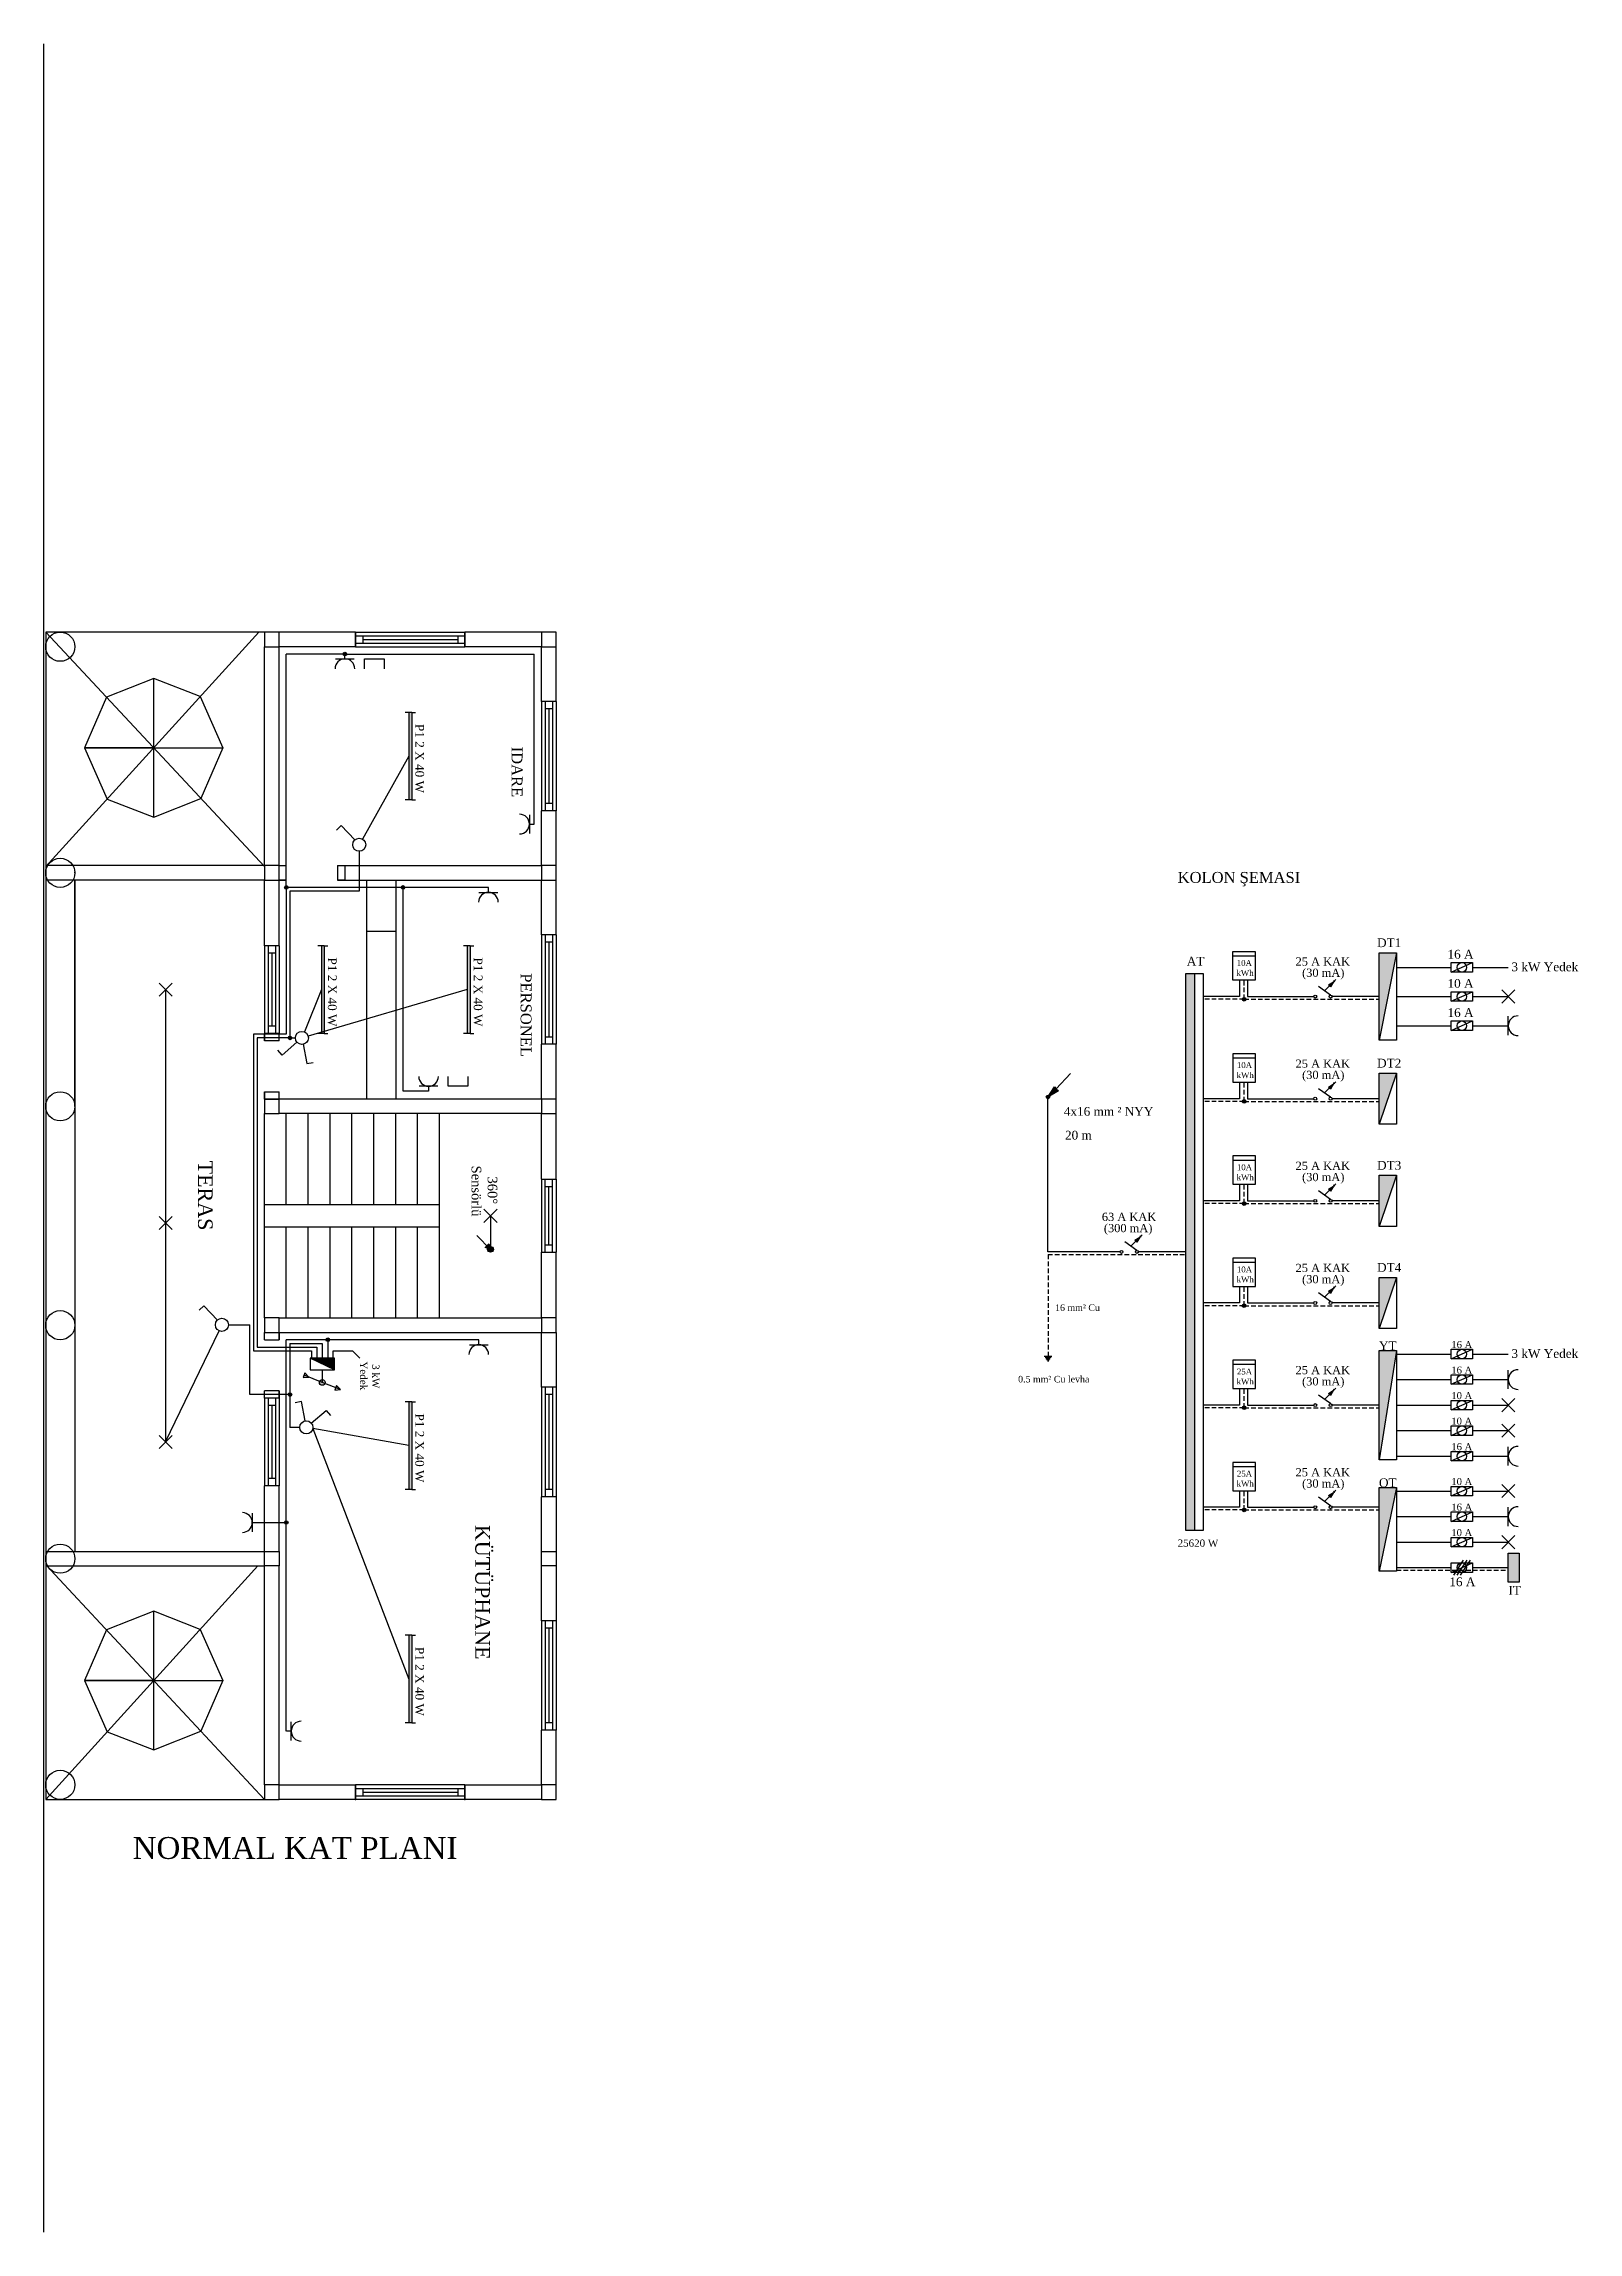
# Model space of a CAD drawing. Extents: x 17098 to 26368, y -5184 to -2184.
# Drawn here: x 20088 to 22192, y -5184 to -2184 of the extents above; entities that cross this region are included whole.
import ezdxf

# ---------------------------------------------------------------- set-up
doc = ezdxf.new("R2010")
doc.units = 0
doc.header["$MEASUREMENT"] = 0
doc.linetypes.add('DASHED2', pattern=[9.525, 6.35, -3.175])
doc.layers.get('0').update_dxf_attribs({"linetype": 'CONTINUOUS'})
doc.layers.get('DEFPOINTS').update_dxf_attribs({"linetype": 'CONTINUOUS'})
for name, color, linetype in [('BUAT', 241, 'CONTINUOUS'), ('duvar', 3, 'CONTINUOUS'), ('kolon', 1, 'CONTINUOUS'), ('Layer1', 4, 'CONTINUOUS'), ('LINYE', 2, 'CONTINUOUS'), ('sorti', 3, 'CONTINUOUS'), ('TV', 5, 'DASHED2'), ('yazı', 6, 'CONTINUOUS')]:
    doc.layers.add(name, color=color, linetype=linetype)
doc.styles.get("Standard").update_dxf_attribs({"font": 'times.ttf'})

msp = doc.modelspace()

# ---------------------------------------------------------------- texts
at = {"layer": 'LINYE', "insert": (20548.2, -3990.5), "char_height": 10, "width": 38.182, "attachment_point": 1, "rotation": 270}
msp.add_mtext(' 3 kW\\PYedek', dxfattribs=at)
at = {"layer": 'sorti'}
for p in [(20597.4, -3116.8), (20477.5, -3436.8), (20677.5, -3436.8), (20597.4, -4061.8), (20597.4, -4381.8)]:
    msp.add_text('P1 2 X 40 W ', height=12, rotation=270, dxfattribs=at).set_placement(p)
for s, height, p in [('KOLON ŞEMASI', 15, (21642.8, -3334.6)), ('DT1', 12, (21916.2, -3422.7)), ('AT', 12, (21655.3, -3448)), ('10A', 8, (21723.8, -3448.4)), ('25 A KAK', 11.25, (21804.5, -3448)), ('16 A', 12, (22012.8, -3438.4)), ('3 kW Yedek', 12, (22100.5, -3455.7)), ('kWh', 8, (21723.5, -3462.1)), ('(30 mA)', 11.25, (21813.4, -3463.4)), ('10 A', 12, (22012.8, -3478.4)), ('16 A', 12, (22012.8, -3518.4)), ('kWh', 8, (21723.7, -3602.1)), ('10A', 8, (21724, -3588.4)), ('25 A KAK', 11.25, (21804.5, -3588)), ('(30 mA)', 11.25, (21813.4, -3603.4)), ('DT2', 12, (21916.2, -3587.7)), ('4x16 mm ² NYY', 12, (21486.7, -3653.8)), ('20 m', 12, (21488.3, -3686.4)), ('25 A KAK', 11.25, (21804.5, -3728)), ('DT3', 12, (21916.2, -3727.7)), ('kWh', 8, (21723.7, -3742.1)), ('10A', 8, (21724, -3728.4)), ('(30 mA)', 11.25, (21813.4, -3743.4)), ('63 A KAK', 11.25, (21538.8, -3798)), ('(300 mA)', 11.25, (21541.6, -3813.4)), ('10A', 8, (21724, -3868.4)), ('25 A KAK', 11.25, (21804.5, -3868)), ('DT4', 12, (21916.2, -3867.7)), ('kWh', 8, (21723.7, -3882.1)), ('(30 mA)', 11.25, (21813.4, -3883.4)), ('16 mm² Cu', 9, (21474.7, -3921.3)), ('YT', 12, (21918.8, -3975)), ('16 A', 9.6, (22018.1, -3972.2)), ('3 kW Yedek', 12, (22100.5, -3985.7)), ('0.5 mm² Cu levha', 9, (21424, -4019.3)), ('kWh', 8, (21723.7, -4022.1)), ('25A', 8, (21724, -4008.4)), ('25 A KAK', 11.25, (21804.5, -4008)), ('(30 mA)', 11.25, (21813.4, -4023.4)), ('16 A', 9.6, (22018.1, -4007.2)), ('10 A', 9.6, (22018.1, -4042.2)), ('10 A', 9.6, (22018.1, -4077.2)), ('16 A', 9.6, (22018.1, -4112.2)), ('25 A KAK', 11.25, (21804.5, -4148)), ('kWh', 8, (21723.7, -4162.1)), ('25A', 8, (21724, -4148.4)), ('(30 mA)', 11.25, (21813.4, -4163.4)), ('OT', 12, (21918.8, -4162.8)), ('10 A', 9.6, (22018.1, -4160)), ('16 A', 9.6, (22018.1, -4195)), ('10 A', 9.6, (22018.1, -4230)), ('25620 W', 10, (21642.7, -4244.6)), ('16 A', 12, (22015.3, -4298.6)), ('IT', 12, (22096.3, -4310.2))]:
    msp.add_text(s, height=height, dxfattribs=at).set_placement(p)
at = {"layer": 'sorti', "insert": (20709.8, -3722.1), "char_height": 13.2, "width": 92.53, "attachment_point": 1, "rotation": 270}
msp.add_mtext('{\\fTimes New Roman|b0|i0|c162|p18;   360°\\H0.8x;\\P\\pt13.2;\\H1.25x;Sensörlü}', dxfattribs=at)
at = {"layer": 'yazı'}
for s, height, p in [('IDARE', 15, (20729.4, -3147.9)), ('PERSONEL', 15, (20741.8, -3458.6)), ('TERAS', 20, (20299.5, -3715.3)), ('KÜTÜPHANE', 20, (20679.6, -4214.6))]:
    msp.add_text(s, height=height, rotation=270, dxfattribs=at).set_placement(p)
msp.add_text('NORMAL KAT PLANI', height=30, dxfattribs=at).set_placement((20209.7, -4672.4))

# ---------------------------------------------------------------- blocks, each defined once
blk = doc.blocks.new('M_ELEC_LUM_Light Any Type_P')
at = {"color": 0, "linetype": 'ByBlock'}
for p, q in [((-37.5, -37.5), (37.5, 37.5)), ((-37.5, 37.5), (37.5, -37.5))]:
    blk.add_line(p, q, dxfattribs=at)
blk = doc.blocks.new('M_ELEC_PWR_BS1363 Socket - Any Type_P')
at = {"color": 0, "linetype": 'ByBlock'}
blk.add_line((0, 75), (0, 112.5), dxfattribs=at)
blk.add_arc((0, 0), 75, 0, 180, dxfattribs=at)

# ---------------------------------------------------------------- hatches: boundary and pattern name
at = {"layer": 'BUAT'}
for points in [[(20500.8, -3023.4, 1), (20500.8, -3018.4, 1)], [(20592.5, -3220.9), (20592.5, -3100.9), (20588.5, -3100.9), (20588.5, -3220.9)], [(20420.5, -3343.4, 1), (20420.5, -3338.4, 1)], [(20580.5, -3343.4, 1), (20580.5, -3338.4, 1)], [(20472.6, -3540.9), (20472.6, -3420.9), (20468.6, -3420.9), (20468.6, -3540.9)], [(20672.6, -3540.9), (20672.6, -3420.9), (20668.6, -3420.9), (20668.6, -3540.9)], [(20425.5, -3549.6, 1), (20425.5, -3544.6, 1)], [(21467.5, -3628, 1), (21462.5, -3628, 1)], [(21476.4, -3616.8), (21473.8, -3614), (21466.3, -3625.9, -0.125099), (21467.2, -3626.7), (21479.2, -3619.5)], [(20477.3, -3963.4, 1), (20477.3, -3958.4, 1)], [(20486.5, -4002.1), (20486.5, -3985.9), (20453.1, -3985.9)], [(20425.5, -4038.4, 1), (20425.5, -4033.4, 1)], [(20592.5, -4165.9), (20592.5, -4045.9), (20588.5, -4045.9), (20588.5, -4165.9)], [(20420.5, -4213.8, 1), (20420.5, -4208.8, 1)], [(20592.5, -4485.9), (20592.5, -4365.9), (20588.5, -4365.9), (20588.5, -4485.9)]]:
    msp.add_hatch(color=256, dxfattribs=at).paths.add_polyline_path(points)
at = {"layer": 'kolon'}
h = msp.add_hatch(color=256, dxfattribs=at)
h.paths.add_polyline_path([(20494.8, -4029.2), (20489.5, -4023.3), (20488.2, -4026.6)])
h.paths.add_polyline_path([(20494.8, -4029.2), (20488.2, -4026.6), (20486.9, -4029.9)])
h.paths.add_polyline_path([(20469.8, -4023.3, 0.307571), (20473.5, -4020.8), (20469.8, -4019.3), (20466.1, -4017.9, 0.529553)])
h.paths.add_polyline_path([(20473.5, -4020.8, 0.529553), (20469.8, -4015.4), (20469.8, -4019.3)])
h.paths.add_polyline_path([(20469.8, -4019.3), (20469.8, -4015.4, 0.307571), (20466.1, -4017.9)])
h.paths.add_polyline_path([(20451.4, -4012), (20446.1, -4006.1), (20444.8, -4009.4)])
h.paths.add_polyline_path([(20451.4, -4012), (20444.8, -4009.4), (20443.5, -4012.7)])
at = {"layer": 'LINYE'}
for points in [[(21943, -3430.4), (21919, -3430.4), (21919, -3550.4)], [(21736.4, -3494.1, 1), (21731.4, -3494.1, 1)], [(21943, -3595.4), (21919, -3595.4), (21919, -3665.4)], [(21736.4, -3634.1, 1), (21731.4, -3634.1, 1)], [(21943, -3735.4), (21919, -3735.4), (21919, -3805.4)], [(21736.4, -3774.1, 1), (21731.4, -3774.1, 1)], [(21943, -3875.4), (21919, -3875.4), (21919, -3945.4)], [(21736.4, -3914.1, 1), (21731.4, -3914.1, 1)], [(21943, -3975.4), (21919, -3975.4), (21919, -4125.4)], [(21736.4, -4054.1, 1), (21731.4, -4054.1, 1)], [(21943, -4163.2), (21919, -4163.2), (21919, -4278.2)], [(21736.4, -4194.1, 1), (21731.4, -4194.1, 1)]]:
    msp.add_hatch(color=256, dxfattribs=at).paths.add_polyline_path(points)
at = {"layer": 'sorti'}
for points in [[(21653.8, -4222.3), (21665.8, -4222.3), (21665.8, -3458.6), (21653.8, -3458.6)], [(21849.5, -3474.4), (21852.2, -3477.2), (21856.6, -3470.1)], [(21849.5, -3614.4), (21852.2, -3617.2), (21856.6, -3610.1)], [(21849.5, -3754.4), (21852.2, -3757.2), (21856.6, -3750.1)], [(21583.9, -3824.4), (21586.6, -3827.2), (21590.9, -3820.1)], [(21849.5, -3894.4), (21852.2, -3897.2), (21856.6, -3890.1)], [(21849.5, -4034.4), (21852.2, -4037.2), (21856.6, -4030.1)], [(21849.5, -4174.4), (21852.2, -4177.2), (21856.6, -4170.1)], [(22111.2, -4253.2), (22096.2, -4253.2), (22096.2, -4293.2), (22111.2, -4293.2)]]:
    msp.add_hatch(color=256, dxfattribs=at).paths.add_polyline_path(points)
h = msp.add_hatch(color=256, dxfattribs=at)
h.paths.add_polyline_path([(20696.8, -3835.7, -0.117235), (20697.8, -3834.1), (20695.5, -3831.9), (20693, -3834.4)])
h.paths.add_polyline_path([(20697.8, -3834.1, 0.117235), (20696.8, -3835.7), (20700.5, -3836.9)], flags=17)
h.paths.add_polyline_path([(20697.8, -3834.1), (20700.5, -3836.9), (20696.8, -3835.7, 0.511918), (20700.5, -3840.9, 1), (20700.5, -3833, 0.198091)])
h = msp.add_hatch(color=256, dxfattribs=at)
h.paths.add_polyline_path([(20699.3, -3833.2), (20698, -3829.4), (20695.5, -3831.9), (20697.8, -3834.1, -0.115634)])
h.paths.add_polyline_path([(20700.5, -3836.9), (20699.3, -3833.2, 0.115634), (20697.8, -3834.1)])
h = msp.add_hatch(color=256, dxfattribs=at)
h.paths.add_polyline_path([(20700.5, -3840.9, 0.112795), (20702.2, -3840.5), (20700.5, -3836.9), (20704.4, -3837.5, 0.459697), (20700.5, -3833, 1)])
h.paths.add_polyline_path([(20700.5, -3836.9), (20703.7, -3839.3, 0.12169), (20704.4, -3837.5)], flags=17)
h.paths.add_polyline_path([(20700.5, -3836.9), (20702.2, -3840.5, 0.12169), (20703.7, -3839.3)], flags=17)

# ---------------------------------------------------------------- linework, layer by layer
for p, q in [((20790.5, -3085.9), (20770.5, -3085.9)), ((20790.5, -3085.9), (20770.5, -3085.9)), ((20785.5, -3095.9), (20775.5, -3095.9)), ((20790.5, -3235.9), (20770.5, -3235.9)), ((20790.5, -3235.9), (20770.5, -3235.9)), ((20785.5, -3225.9), (20775.5, -3225.9)), ((20090.5, -3338.2), (20090.5, -3623.6)), ((20130.5, -3640.9), (20130.5, -3330.9)), ((20420.5, -3330.9), (20410.5, -3330.9)), ((20420.5, -3330.9), (20410.5, -3330.9)), ((20390.5, -3620.9), (20390.5, -3630.9)), ((20390.5, -3620.9), (20390.5, -3630.9)), ((20390.5, -3950.9), (20410.5, -3950.9)), ((20390.5, -3950.9), (20410.5, -3950.9)), ((20410.5, -4160.9), (20390.5, -4160.9))]:
    msp.add_line(p, q)
at = {"layer": 'BUAT'}
for centre in [(20500.8, -3020.9), (20420.5, -3340.9), (20580.5, -3340.9), (20425.5, -3547.1), (21465, -3628), (20477.3, -3960.9), (20425.5, -4035.9), (20420.5, -4211.3)]:
    msp.add_circle(centre, 2.5, dxfattribs=at)
at = {"layer": 'DEFPOINTS', "linetype": 'ByBlock'}
for p in [(20390.5, -3010.9), (20410.5, -3010.9), (20770.5, -3010.9), (20790.5, -3010.9), (20390.5, -3330.9), (20410.5, -3330.9), (20770.5, -3330.9), (20790.5, -3330.9), (20390.5, -3650.9), (20410.5, -3650.9), (20770.5, -3650.9), (20790.5, -3650.9), (20390.5, -3950.9), (20410.5, -3950.9), (20770.5, -3950.9), (20790.5, -3950.9), (20390.5, -4590.9), (20770.5, -4590.9), (20790.5, -4590.9)]:
    msp.add_point(p, dxfattribs=at)
at = {"layer": 'duvar'}
for p, q in [((20515.5, -2990.9), (20410.5, -2990.9)), ((20770.5, -2990.9), (20665.5, -2990.9)), ((20390.5, -3312.3), (20390.5, -3010.9)), ((20515.5, -3010.9), (20410.5, -3010.9)), ((20410.5, -3310.9), (20410.5, -3010.9)), ((20770.5, -3010.9), (20665.5, -3010.9)), ((20770.5, -3010.9), (20665.5, -3010.9)), ((20770.5, -3085.9), (20770.5, -3010.9)), ((20790.5, -3085.9), (20790.5, -3010.9)), ((20770.5, -3310.9), (20770.5, -3235.9)), ((20790.5, -3310.9), (20790.5, -3235.9)), ((20500.5, -3310.9), (20770.5, -3310.9)), ((20390.5, -3420.9), (20390.5, -3330.9)), ((20410.5, -3420.9), (20410.5, -3330.9)), ((20500.5, -3330.9), (20770.5, -3330.9)), ((20770.5, -3405.9), (20770.5, -3330.9)), ((20790.5, -3405.9), (20790.5, -3330.9)), ((20770.5, -3630.9), (20770.5, -3555.9)), ((20790.5, -3630.9), (20790.5, -3555.9)), ((20770.5, -3630.9), (20410.5, -3630.9)), ((20770.5, -3650.9), (20410.5, -3650.9)), ((20770.5, -3740.9), (20770.5, -3650.9)), ((20790.5, -3740.9), (20790.5, -3650.9)), ((20770.5, -3930.9), (20770.5, -3840.9)), ((20790.5, -3930.9), (20790.5, -3840.9)), ((20410.5, -3930.9), (20770.5, -3930.9)), ((20410.5, -3950.9), (20770.5, -3950.9)), ((20770.5, -4025.9), (20770.5, -3950.9)), ((20790.5, -3950.9), (20790.5, -4025.9)), ((20390.5, -4250.9), (20390.5, -4160.9)), ((20390.5, -4250.9), (20390.5, -4160.9)), ((20410.5, -4250.9), (20410.5, -4160.9)), ((20770.5, -4250.9), (20770.5, -4175.9)), ((20790.5, -4175.9), (20790.5, -4250.9)), ((20390.5, -4570.9), (20390.5, -4270.9)), ((20410.5, -4570.9), (20410.5, -4270.9)), ((20770.5, -4345.9), (20770.5, -4270.9)), ((20790.5, -4270.9), (20790.5, -4345.9)), ((20770.5, -4570.9), (20770.5, -4495.9)), ((20790.5, -4570.9), (20790.5, -4495.9)), ((20410.5, -4570.9), (20515.5, -4570.9)), ((20665.5, -4570.9), (20770.5, -4570.9)), ((20515.5, -4590.9), (20410.5, -4590.9)), ((20770.5, -4590.9), (20665.5, -4590.9))]:
    msp.add_line(p, q, dxfattribs=at)
at = {"layer": 'kolon'}
for p, q in [((20410.5, -2990.9), (20390.5, -2990.9)), ((20390.5, -2990.9), (20390.5, -3010.9)), ((20410.5, -3010.9), (20410.5, -2990.9)), ((20790.5, -2990.9), (20770.5, -2990.9)), ((20770.5, -2990.9), (20770.5, -3010.9)), ((20790.5, -3010.9), (20790.5, -2990.9)), ((20390.5, -3010.9), (20410.5, -3010.9)), ((20770.5, -3010.9), (20790.5, -3010.9)), ((20130.5, -3320.9), (20130.5, -3320)), ((20130.5, -3320), (20130.5, -3320.9)), ((20390.5, -3310.9), (20390.5, -3330.9)), ((20410.5, -3310.9), (20390.5, -3310.9)), ((20410.5, -3330.9), (20410.5, -3310.9)), ((20790.5, -3310.9), (20770.5, -3310.9)), ((20770.5, -3310.9), (20770.5, -3330.9)), ((20790.5, -3330.9), (20790.5, -3310.9)), ((20093.2, -3330.9), (20090.5, -3330.9)), ((20390.5, -3330.9), (20410.5, -3330.9)), ((20770.5, -3330.9), (20790.5, -3330.9)), ((20090.5, -3658.2), (20090.5, -3923.6)), ((20390.5, -3630.9), (20390.5, -3650.9)), ((20410.5, -3630.9), (20390.5, -3630.9)), ((20390.5, -3650.9), (20410.5, -3650.9)), ((20410.5, -3650.9), (20410.5, -3630.9)), ((20790.5, -3630.9), (20770.5, -3630.9)), ((20770.5, -3630.9), (20770.5, -3650.9)), ((20770.5, -3650.9), (20790.5, -3650.9)), ((20790.5, -3650.9), (20790.5, -3630.9)), ((20390.5, -3930.9), (20390.5, -3950.9)), ((20410.5, -3930.9), (20390.5, -3930.9)), ((20390.5, -3950.9), (20410.5, -3950.9)), ((20410.5, -3950.9), (20410.5, -3930.9)), ((20790.5, -3930.9), (20770.5, -3930.9)), ((20770.5, -3930.9), (20770.5, -3950.9)), ((20770.5, -3950.9), (20790.5, -3950.9)), ((20790.5, -3950.9), (20790.5, -3930.9)), ((20446.1, -4006.1), (20443.5, -4012.7)), ((20443.5, -4012.7), (20451.4, -4012)), ((20469.8, -4019.3), (20444.8, -4009.4)), ((20451.4, -4012), (20446.1, -4006.1)), ((20469.8, -4002.1), (20469.8, -4019.3)), ((20494.8, -4029.2), (20469.8, -4019.3)), ((20489.5, -4023.3), (20486.9, -4029.9)), ((20486.9, -4029.9), (20494.8, -4029.2)), ((20494.8, -4029.2), (20489.5, -4023.3)), ((20090.5, -4250.9), (20093.2, -4250.9)), ((20390.5, -4250.9), (20410.5, -4250.9)), ((20390.5, -4270.9), (20390.5, -4250.9)), ((20410.5, -4250.9), (20410.5, -4270.9)), ((20770.5, -4250.9), (20790.5, -4250.9)), ((20770.5, -4270.9), (20770.5, -4250.9)), ((20790.5, -4250.9), (20790.5, -4270.9)), ((20090.5, -4278.2), (20090.5, -4580.9)), ((20090.5, -4278.2), (20090.5, -4580.9)), ((20410.5, -4270.9), (20390.5, -4270.9)), ((20790.5, -4270.9), (20770.5, -4270.9)), ((20410.5, -4570.9), (20390.5, -4570.9)), ((20390.5, -4570.9), (20390.5, -4590.9)), ((20410.5, -4590.9), (20410.5, -4570.9)), ((20790.5, -4570.9), (20770.5, -4570.9)), ((20770.5, -4570.9), (20770.5, -4590.9)), ((20790.5, -4590.9), (20790.5, -4570.9)), ((20390.5, -4590.9), (20410.5, -4590.9)), ((20770.5, -4590.9), (20790.5, -4590.9))]:
    msp.add_line(p, q, dxfattribs=at)
for centre, radius in [((20110.5, -3010.9), 20), ((20110.5, -3010.9), 20), ((20110.5, -3320.9), 20), ((20110.5, -3640.9), 20), ((20110.5, -3940.9), 20), ((20469.8, -4019.3), 3.94), ((20110.5, -4260.9), 20), ((20110.5, -4570.9), 20), ((20110.5, -4570.9), 20)]:
    msp.add_circle(centre, radius, dxfattribs=at)
at = {"layer": 'Layer1'}
for p, q in [((20515.5, -2990.9), (20665.5, -2990.9)), ((20515.5, -2990.9), (20515.5, -3010.9)), ((20515.5, -3010.9), (20515.5, -2990.9)), ((20515.5, -2995.9), (20665.5, -2995.9)), ((20525.5, -2995.9), (20525.5, -3005.9)), ((20655.5, -2995.9), (20655.5, -3005.9)), ((20665.5, -2990.9), (20665.5, -3010.9)), ((20665.5, -3010.9), (20665.5, -2990.9)), ((20515.5, -3005.9), (20665.5, -3005.9)), ((20515.5, -3010.9), (20665.5, -3010.9)), ((20525.5, -3000.9), (20655.5, -3000.9)), ((20770.5, -3085.9), (20770.5, -3235.9)), ((20775.5, -3085.9), (20775.5, -3235.9)), ((20785.5, -3085.9), (20785.5, -3235.9)), ((20790.5, -3085.9), (20790.5, -3235.9)), ((20780.5, -3095.9), (20780.5, -3225.9)), ((20410.5, -3310.9), (20420.5, -3310.9)), ((20410.5, -3310.9), (20420.5, -3310.9)), ((20410.5, -3330.9), (20410.5, -3310.9)), ((20410.5, -3310.9), (20420.5, -3310.9)), ((20410.5, -3330.9), (20410.5, -3310.9)), ((20420.5, -3330.9), (20420.5, -3310.9)), ((20420.5, -3330.9), (20420.5, -3310.9)), ((20490.5, -3310.9), (20500.5, -3310.9)), ((20490.5, -3310.9), (20490.5, -3330.9)), ((20490.5, -3310.9), (20490.5, -3330.9)), ((20490.5, -3310.9), (20500.5, -3310.9)), ((20490.5, -3310.9), (20500.5, -3310.9)), ((20500.5, -3310.9), (20500.5, -3330.9)), ((20500.5, -3310.9), (20500.5, -3330.9)), ((20410.5, -3330.9), (20420.5, -3330.9)), ((20410.5, -3330.9), (20420.5, -3330.9)), ((20500.5, -3330.9), (20490.5, -3330.9)), ((20490.5, -3330.9), (20500.5, -3330.9)), ((20490.5, -3330.9), (20500.5, -3330.9)), ((20500.5, -3330.9), (20490.5, -3330.9)), ((20530.5, -3330.9), (20530.5, -3630.9)), ((20570.5, -3330.9), (20570.5, -3630.9)), ((20530.5, -3400.9), (20570.5, -3400.9)), ((20790.5, -3405.9), (20770.5, -3405.9)), ((20790.5, -3405.9), (20770.5, -3405.9)), ((20770.5, -3405.9), (20770.5, -3555.9)), ((20775.5, -3405.9), (20775.5, -3555.9)), ((20785.5, -3415.9), (20775.5, -3415.9)), ((20780.5, -3415.9), (20780.5, -3545.9)), ((20785.5, -3405.9), (20785.5, -3555.9)), ((20790.5, -3405.9), (20790.5, -3555.9)), ((20390.5, -3420.9), (20390.5, -3540.9)), ((20410.5, -3420.9), (20390.5, -3420.9)), ((20395.5, -3420.9), (20395.5, -3540.9)), ((20405.5, -3430.9), (20395.5, -3430.9)), ((20400.5, -3430.9), (20400.5, -3530.9)), ((20405.5, -3420.9), (20405.5, -3540.9)), ((20410.5, -3420.9), (20410.5, -3540.9)), ((20405.5, -3530.9), (20395.5, -3530.9)), ((20390.5, -3540.9), (20390.5, -3550.9)), ((20410.5, -3540.9), (20390.5, -3540.9)), ((20390.5, -3550.9), (20390.5, -3540.9)), ((20390.5, -3550.9), (20390.5, -3540.9)), ((20410.5, -3540.9), (20390.5, -3540.9)), ((20390.5, -3540.9), (20390.5, -3550.9)), ((20410.5, -3550.9), (20390.5, -3550.9)), ((20410.5, -3550.9), (20390.5, -3550.9)), ((20410.5, -3550.9), (20410.5, -3540.9)), ((20410.5, -3550.9), (20410.5, -3540.9)), ((20410.5, -3550.9), (20410.5, -3540.9)), ((20790.5, -3555.9), (20770.5, -3555.9)), ((20790.5, -3555.9), (20770.5, -3555.9)), ((20785.5, -3545.9), (20775.5, -3545.9)), ((20390.5, -3620.9), (20410.5, -3620.9)), ((20390.5, -3620.9), (20410.5, -3620.9)), ((20390.5, -3630.9), (20390.5, -3620.9)), ((20390.5, -3630.9), (20390.5, -3620.9)), ((20410.5, -3630.9), (20410.5, -3620.9)), ((20410.5, -3630.9), (20410.5, -3620.9)), ((20410.5, -3630.9), (20410.5, -3620.9)), ((20390.5, -3630.9), (20410.5, -3630.9)), ((20390.5, -3630.9), (20410.5, -3630.9)), ((20390.5, -3930.9), (20390.5, -3650.9)), ((20390.5, -3930.9), (20390.5, -3650.9)), ((20420.5, -3775.9), (20420.5, -3650.9)), ((20450.5, -3775.9), (20450.5, -3650.9)), ((20480.5, -3775.9), (20480.5, -3650.9)), ((20510.5, -3775.9), (20510.5, -3650.9)), ((20540.5, -3775.9), (20540.5, -3650.9)), ((20570.5, -3775.9), (20570.5, -3650.9)), ((20600.5, -3775.9), (20600.5, -3650.9)), ((20630.5, -3930.9), (20630.5, -3650.9)), ((20770.5, -3740.9), (20790.5, -3740.9)), ((20770.5, -3740.9), (20770.5, -3840.9)), ((20775.5, -3840.9), (20775.5, -3740.9)), ((20785.5, -3840.9), (20785.5, -3740.9)), ((20790.5, -3740.9), (20790.5, -3840.9)), ((20630.5, -3775.9), (20390.5, -3775.9)), ((20775.5, -3750.9), (20785.5, -3750.9)), ((20780.5, -3830.9), (20780.5, -3750.9)), ((20390.5, -3805.9), (20630.5, -3805.9)), ((20420.5, -3930.9), (20420.5, -3805.9)), ((20450.5, -3930.9), (20450.5, -3805.9)), ((20480.5, -3930.9), (20480.5, -3805.9)), ((20510.5, -3930.9), (20510.5, -3805.9)), ((20540.5, -3930.9), (20540.5, -3805.9)), ((20570.5, -3930.9), (20570.5, -3805.9)), ((20600.5, -3930.9), (20600.5, -3805.9)), ((20775.5, -3830.9), (20785.5, -3830.9)), ((20770.5, -3840.9), (20790.5, -3840.9)), ((20390.5, -3960.9), (20390.5, -3950.9)), ((20390.5, -3960.9), (20390.5, -3950.9)), ((20390.5, -3960.9), (20390.5, -3950.9)), ((20390.5, -3960.9), (20390.5, -3950.9)), ((20410.5, -3960.9), (20410.5, -3950.9)), ((20410.5, -3950.9), (20410.5, -3960.9)), ((20410.5, -3960.9), (20410.5, -3950.9)), ((20410.5, -3950.9), (20410.5, -3960.9)), ((20390.5, -3960.9), (20410.5, -3960.9)), ((20390.5, -3960.9), (20410.5, -3960.9)), ((20410.5, -4030.9), (20390.5, -4030.9)), ((20390.5, -4040.9), (20390.5, -4030.9)), ((20410.5, -4030.9), (20390.5, -4030.9)), ((20390.5, -4040.9), (20390.5, -4030.9)), ((20390.5, -4040.9), (20390.5, -4160.9)), ((20410.5, -4040.9), (20390.5, -4040.9)), ((20410.5, -4040.9), (20390.5, -4040.9)), ((20395.5, -4040.9), (20395.5, -4160.9)), ((20405.5, -4040.9), (20405.5, -4160.9)), ((20410.5, -4030.9), (20410.5, -4040.9)), ((20410.5, -4040.9), (20410.5, -4030.9)), ((20410.5, -4030.9), (20410.5, -4040.9)), ((20410.5, -4040.9), (20410.5, -4160.9)), ((20790.5, -4025.9), (20770.5, -4025.9)), ((20790.5, -4025.9), (20770.5, -4025.9)), ((20770.5, -4025.9), (20770.5, -4175.9)), ((20775.5, -4025.9), (20775.5, -4175.9)), ((20785.5, -4035.9), (20775.5, -4035.9)), ((20780.5, -4035.9), (20780.5, -4165.9)), ((20785.5, -4025.9), (20785.5, -4175.9)), ((20790.5, -4025.9), (20790.5, -4175.9)), ((20405.5, -4050.9), (20395.5, -4050.9)), ((20400.5, -4050.9), (20400.5, -4150.9)), ((20405.5, -4150.9), (20395.5, -4150.9)), ((20785.5, -4165.9), (20775.5, -4165.9)), ((20790.5, -4175.9), (20770.5, -4175.9)), ((20790.5, -4175.9), (20770.5, -4175.9)), ((20790.5, -4345.9), (20770.5, -4345.9)), ((20790.5, -4345.9), (20770.5, -4345.9)), ((20770.5, -4345.9), (20770.5, -4495.9)), ((20775.5, -4345.9), (20775.5, -4495.9)), ((20785.5, -4345.9), (20785.5, -4495.9)), ((20790.5, -4345.9), (20790.5, -4495.9)), ((20785.5, -4355.9), (20775.5, -4355.9)), ((20780.5, -4355.9), (20780.5, -4485.9)), ((20790.5, -4495.9), (20770.5, -4495.9)), ((20790.5, -4495.9), (20770.5, -4495.9)), ((20785.5, -4485.9), (20775.5, -4485.9)), ((20665.5, -4570.9), (20515.5, -4570.9)), ((20515.5, -4590.9), (20515.5, -4570.9)), ((20515.5, -4570.9), (20515.5, -4590.9)), ((20515.5, -4575.9), (20665.5, -4575.9)), ((20515.5, -4585.9), (20665.5, -4585.9)), ((20525.5, -4575.9), (20525.5, -4585.9)), ((20525.5, -4580.9), (20655.5, -4580.9)), ((20655.5, -4575.9), (20655.5, -4585.9)), ((20665.5, -4590.9), (20665.5, -4570.9)), ((20665.5, -4570.9), (20665.5, -4590.9)), ((20665.5, -4590.9), (20515.5, -4590.9))]:
    msp.add_line(p, q, dxfattribs=at)
at = {"layer": 'Layer1', "linetype": 'ByBlock'}
for p in [(20515.5, -4590.9), (20515.5, -4590.9), (20665.5, -4590.9), (20665.5, -4590.9)]:
    msp.add_point(p, dxfattribs=at)
at = {"layer": 'LINYE'}
for p, q in [((20588.5, -3100.9), (20583.5, -3100.9)), ((20588.5, -3100.9), (20588.5, -3220.9)), ((20592.5, -3100.9), (20588.5, -3100.9)), ((20592.5, -3100.9), (20592.5, -3220.9)), ((20592.5, -3100.9), (20597.5, -3100.9)), ((20588.5, -3220.9), (20583.5, -3220.9)), ((20592.5, -3220.9), (20588.5, -3220.9)), ((20592.5, -3220.9), (20597.5, -3220.9)), ((20420.5, -3340.9), (20420.5, -3542.1)), ((20468.6, -3420.9), (20463.6, -3420.9)), ((20468.6, -3420.9), (20468.6, -3540.9)), ((20472.6, -3420.9), (20468.6, -3420.9)), ((20472.6, -3420.9), (20472.6, -3540.9)), ((20472.6, -3420.9), (20477.6, -3420.9)), ((20668.6, -3420.9), (20663.6, -3420.9)), ((20668.6, -3420.9), (20668.6, -3540.9)), ((20672.6, -3420.9), (20668.6, -3420.9)), ((20672.6, -3420.9), (20672.6, -3540.9)), ((20672.6, -3420.9), (20677.6, -3420.9)), ((21727.8, -3467.7), (21727.8, -3490.4)), ((21738.6, -3467.7), (21738.6, -3490.4)), ((21852.3, -3488.4), (21835.9, -3476.7)), ((21727.8, -3490.4), (21677.8, -3490.4)), ((21738.6, -3490.4), (21829.4, -3490.4)), ((21919, -3490.4), (21854.5, -3490.4)), ((20420.5, -3542.1), (20375.5, -3542.1)), ((20375.5, -3542.1), (20375.5, -3975.9)), ((20425.5, -3547.1), (20380.5, -3547.1)), ((20380.5, -3547.1), (20380.5, -3970.9)), ((20468.6, -3540.9), (20463.6, -3540.9)), ((20472.6, -3540.9), (20468.6, -3540.9)), ((20472.6, -3540.9), (20477.6, -3540.9)), ((20668.6, -3540.9), (20663.6, -3540.9)), ((20672.6, -3540.9), (20668.6, -3540.9)), ((20672.6, -3540.9), (20677.6, -3540.9)), ((21464.9, -3628.1), (21473.8, -3614)), ((21479.2, -3619.5), (21464.9, -3628.1)), ((21464.9, -3840.4), (21464.9, -3628.1)), ((21473.8, -3614), (21476.4, -3616.8)), ((21476.4, -3616.8), (21479.2, -3619.5)), ((21727.8, -3607.7), (21727.8, -3630.4)), ((21738.6, -3607.7), (21738.6, -3630.4)), ((21852.3, -3628.4), (21835.9, -3616.7)), ((21727.8, -3630.4), (21677.8, -3630.4)), ((21738.6, -3630.4), (21829.4, -3630.4)), ((21919, -3630.4), (21854.5, -3630.4)), ((21727.8, -3747.7), (21727.8, -3770.4)), ((21738.6, -3747.7), (21738.6, -3770.4)), ((21727.8, -3770.4), (21677.8, -3770.4)), ((21738.6, -3770.4), (21829.4, -3770.4)), ((21852.3, -3768.4), (21835.9, -3756.7)), ((21919, -3770.4), (21854.5, -3770.4)), ((21586.6, -3838.4), (21570.3, -3826.7)), ((21563.8, -3840.4), (21464.9, -3840.4)), ((21653.8, -3840.4), (21588.9, -3840.4)), ((21727.8, -3887.7), (21727.8, -3910.4)), ((21738.6, -3887.7), (21738.6, -3910.4)), ((21852.3, -3908.4), (21835.9, -3896.7)), ((21727.8, -3910.4), (21677.8, -3910.4)), ((21738.6, -3910.4), (21829.4, -3910.4)), ((21919, -3910.4), (21854.5, -3910.4)), ((20375.5, -3975.9), (20454.8, -3975.9)), ((20380.5, -3970.9), (20462.3, -3970.9)), ((20425.5, -3965.9), (20469.8, -3965.9)), ((20425.5, -3965.9), (20425.5, -4035.9)), ((20454.8, -3975.9), (20454.8, -3985.9)), ((20462.3, -3970.9), (20462.3, -3985.9)), ((20469.8, -3965.9), (20469.8, -3985.9)), ((20477.3, -3960.9), (20477.3, -3985.9)), ((20484.8, -3985.9), (20484.8, -3975.9)), ((20484.8, -3975.9), (20511.4, -3975.9)), ((20511.4, -3975.9), (20521.4, -3986)), ((20588.5, -4045.9), (20583.5, -4045.9)), ((20588.5, -4045.9), (20588.5, -4165.9)), ((20592.5, -4045.9), (20588.5, -4045.9)), ((20592.5, -4045.9), (20592.5, -4165.9)), ((20592.5, -4045.9), (20597.5, -4045.9)), ((21727.8, -4027.7), (21727.8, -4050.4)), ((21738.6, -4027.7), (21738.6, -4050.4)), ((21852.3, -4048.4), (21835.9, -4036.7)), ((21727.8, -4050.4), (21677.8, -4050.4)), ((21738.6, -4050.4), (21829.4, -4050.4)), ((21919, -4050.4), (21854.5, -4050.4)), ((20588.5, -4165.9), (20583.5, -4165.9)), ((20592.5, -4165.9), (20588.5, -4165.9)), ((20592.5, -4165.9), (20597.5, -4165.9)), ((21727.8, -4167.7), (21727.8, -4190.4)), ((21738.6, -4167.7), (21738.6, -4190.4)), ((21727.8, -4190.4), (21677.8, -4190.4)), ((21738.6, -4190.4), (21829.4, -4190.4)), ((21852.3, -4188.4), (21835.9, -4176.7)), ((21919, -4190.4), (21854.5, -4190.4)), ((20588.5, -4365.9), (20583.5, -4365.9)), ((20588.5, -4365.9), (20588.5, -4485.9)), ((20592.5, -4365.9), (20588.5, -4365.9)), ((20592.5, -4365.9), (20592.5, -4485.9)), ((20592.5, -4365.9), (20597.5, -4365.9)), ((20588.5, -4485.9), (20583.5, -4485.9)), ((20592.5, -4485.9), (20588.5, -4485.9)), ((20592.5, -4485.9), (20597.5, -4485.9))]:
    msp.add_line(p, q, dxfattribs=at)
for centre in [(21733.9, -3494.1), (21733.9, -3634.1), (21733.9, -3774.1), (21733.9, -3914.1), (21733.9, -4054.1), (21733.9, -4194.1)]:
    msp.add_circle(centre, 2.5, dxfattribs=at)
at = {"layer": 'sorti'}
for p, q in [((20500.8, -3020.9), (20420.5, -3020.9)), ((20420.5, -3340.9), (20420.5, -3020.9)), ((20487.9, -3027.6), (20500.8, -3027.6)), ((20500.8, -3020.9), (20760.5, -3020.9)), ((20500.8, -3027.6), (20513.7, -3027.6)), ((20527.6, -3041.1), (20527.6, -3027.6)), ((20527.6, -3027.6), (20554.6, -3027.6)), ((20554.6, -3027.6), (20554.6, -3041.1)), ((20760.5, -3254.1), (20760.5, -3020.9)), ((20588.5, -3160.9), (20524.9, -3274.5)), ((20489.4, -3262.2), (20495.9, -3256)), ((20514.4, -3275.8), (20495.9, -3256)), ((20753.8, -3241.2), (20753.8, -3254.1)), ((20753.8, -3254.1), (20753.8, -3266.9)), ((20520.5, -3291.3), (20520.5, -3300.9)), ((20520.5, -3300.9), (20520.5, -3345.9)), ((20697.6, -3340.9), (20420.5, -3340.9)), ((20425.5, -3345.9), (20425.5, -3547.1)), ((20520.5, -3345.9), (20425.5, -3345.9)), ((20580.5, -3620.2), (20580.5, -3340.9)), ((20684.7, -3347.6), (20697.6, -3347.6)), ((20697.6, -3347.6), (20710.5, -3347.6)), ((21749.3, -3428.9), (21718.1, -3428.9)), ((21718.1, -3428.9), (21718.1, -3467.7)), ((21749.3, -3434.9), (21718.1, -3434.9)), ((21749.3, -3467.7), (21749.3, -3428.9)), ((21919, -3430.4), (21943, -3430.4)), ((21943, -3430.4), (21919, -3550.4)), ((21919, -3550.4), (21919, -3430.4)), ((21943, -3430.4), (21943, -3550.4)), ((22018, -3456.9), (22018, -3443.9)), ((22018, -3456.9), (22046.9, -3443.9)), ((22018, -3443.9), (22046.9, -3443.9)), ((22046.9, -3443.9), (22046.9, -3456.9)), ((21653.8, -4222.3), (21653.8, -3458.6)), ((21653.8, -3458.6), (21677.8, -3458.6)), ((21665.8, -3458.6), (21665.8, -4222.3)), ((21677.8, -3458.6), (21677.8, -4222.3)), ((21718.1, -3467.7), (21749.3, -3467.7)), ((21844.1, -3482.6), (21856.6, -3470.1)), ((21849.5, -3474.4), (21856.6, -3470.1)), ((21849.5, -3474.4), (21852.2, -3477.2)), ((21856.6, -3470.1), (21852.2, -3477.2)), ((21858.4, -3470.1), (21856.6, -3468.8)), ((21857.4, -3469.4), (21859.6, -3467.1)), ((21943, -3450.4), (22018, -3450.4)), ((22046.9, -3456.9), (22018, -3456.9)), ((22046.9, -3450.4), (22096.2, -3450.4)), ((20255, -3480.9), (20255, -3800.9)), ((20468.6, -3480.9), (20445.3, -3538.7)), ((20668.6, -3480.9), (20450.6, -3544.6)), ((21943, -3490.4), (22018, -3490.4)), ((22018, -3483.9), (22046.9, -3483.9)), ((22018, -3496.9), (22046.9, -3483.9)), ((22018, -3496.9), (22018, -3483.9)), ((22046.9, -3496.9), (22018, -3496.9)), ((22046.9, -3483.9), (22046.9, -3496.9)), ((22046.9, -3490.4), (22096.2, -3490.4)), ((22087.2, -3499.4), (22105.2, -3481.4)), ((22087.2, -3481.4), (22105.2, -3499.4)), ((21943, -3530.4), (22018, -3530.4)), ((22018, -3523.9), (22046.9, -3523.9)), ((22018, -3536.9), (22046.9, -3523.9)), ((22018, -3536.9), (22018, -3523.9)), ((22046.9, -3536.9), (22018, -3536.9)), ((22046.9, -3523.9), (22046.9, -3536.9)), ((22046.9, -3530.4), (22096.2, -3530.4)), ((22096.2, -3530.4), (22096.2, -3517.5)), ((22096.2, -3543.3), (22096.2, -3530.4)), ((20414.7, -3570.6), (20408.8, -3563.8)), ((20435.1, -3553), (20414.7, -3570.6)), ((20425.5, -3547.1), (20432.9, -3547.1)), ((20443.6, -3555.9), (20448.7, -3582.4)), ((21749.5, -3568.9), (21718.3, -3568.9)), ((21718.3, -3568.9), (21718.3, -3607.7)), ((21749.5, -3607.7), (21749.5, -3568.9)), ((21943, -3550.4), (21919, -3550.4)), ((20448.7, -3582.4), (20457.5, -3580.8)), ((21476.4, -3616.8), (21495.9, -3595.8)), ((21749.5, -3574.9), (21718.3, -3574.9)), ((21919, -3595.4), (21943, -3595.4)), ((21943, -3595.4), (21919, -3665.4)), ((21919, -3665.4), (21919, -3595.4)), ((21943, -3595.4), (21943, -3665.4)), ((20615.5, -3620.2), (20580.5, -3620.2)), ((20615.5, -3613.4), (20602.6, -3613.4)), ((20628.4, -3613.4), (20615.5, -3613.4)), ((20642.3, -3613.4), (20642.3, -3599.9)), ((20669.3, -3613.4), (20642.3, -3613.4)), ((20669.3, -3599.9), (20669.3, -3613.4)), ((21718.3, -3607.7), (21749.5, -3607.7)), ((21844.1, -3622.6), (21856.6, -3610.1)), ((21849.5, -3614.4), (21856.6, -3610.1)), ((21849.5, -3614.4), (21852.2, -3617.2)), ((21856.6, -3610.1), (21852.2, -3617.2)), ((21858.4, -3610.1), (21856.6, -3608.8)), ((21857.4, -3609.4), (21859.6, -3607.1)), ((21943, -3665.4), (21919, -3665.4)), ((21749.5, -3708.9), (21718.3, -3708.9)), ((21718.3, -3708.9), (21718.3, -3747.7)), ((21749.5, -3714.9), (21718.3, -3714.9)), ((21749.5, -3747.7), (21749.5, -3708.9)), ((21718.3, -3747.7), (21749.5, -3747.7)), ((21858.4, -3750.1), (21856.6, -3748.8)), ((21857.4, -3749.4), (21859.6, -3747.1)), ((21919, -3735.4), (21943, -3735.4)), ((21943, -3735.4), (21919, -3805.4)), ((21919, -3805.4), (21919, -3735.4)), ((21943, -3735.4), (21943, -3805.4)), ((21844.1, -3762.6), (21856.6, -3750.1)), ((21849.5, -3754.4), (21856.6, -3750.1)), ((21849.5, -3754.4), (21852.2, -3757.2)), ((21856.6, -3750.1), (21852.2, -3757.2)), ((20255, -3800.9), (20255, -4100.9)), ((20700.5, -3790.9), (20700.5, -3836.9)), ((21943, -3805.4), (21919, -3805.4)), ((20700.5, -3836.9), (20681.6, -3817.9)), ((20693, -3834.4), (20698, -3829.4)), ((20700.5, -3836.9), (20693, -3834.4)), ((20698, -3829.4), (20700.5, -3836.9)), ((21578.5, -3832.6), (21590.9, -3820.1)), ((21583.9, -3824.4), (21590.9, -3820.1)), ((21583.9, -3824.4), (21586.6, -3827.2)), ((21590.9, -3820.1), (21586.6, -3827.2)), ((21592.8, -3820.1), (21590.9, -3818.8)), ((21591.8, -3819.4), (21594, -3817.1)), ((21749.5, -3848.9), (21718.3, -3848.9)), ((21718.3, -3848.9), (21718.3, -3887.7)), ((21749.5, -3854.9), (21718.3, -3854.9)), ((21749.5, -3887.7), (21749.5, -3848.9)), ((21718.3, -3887.7), (21749.5, -3887.7)), ((21844.1, -3902.6), (21856.6, -3890.1)), ((21849.5, -3894.4), (21856.6, -3890.1)), ((21849.5, -3894.4), (21852.2, -3897.2)), ((21856.6, -3890.1), (21852.2, -3897.2)), ((21858.4, -3890.1), (21856.6, -3888.8)), ((21857.4, -3889.4), (21859.6, -3887.1)), ((21919, -3875.4), (21943, -3875.4)), ((21943, -3875.4), (21919, -3945.4)), ((21919, -3945.4), (21919, -3875.4)), ((21943, -3875.4), (21943, -3945.4)), ((20301.1, -3920.3), (20307.6, -3914.1)), ((20326.1, -3933.9), (20307.6, -3914.1)), ((20255, -4100.9), (20328.3, -3948.5)), ((20341.2, -3940.4), (20370.5, -3940.4)), ((20370.5, -4035.9), (20370.5, -3940.4)), ((21943, -3945.4), (21919, -3945.4)), ((20684.4, -3960.9), (20420.5, -3960.9)), ((20420.5, -4497.3), (20420.5, -3960.9)), ((20486.5, -4002.1), (20453.1, -3985.9)), ((20671.5, -3967.6), (20684.4, -3967.6)), ((20684.4, -3967.6), (20697.3, -3967.6)), ((21459.9, -3983.3), (21465, -3983.3)), ((21461, -3984.9), (21465, -3984.9)), ((21462.1, -3986.5), (21465, -3986.5)), ((21463.1, -3988.1), (21465, -3988.1)), ((21465, -3983.3), (21470.2, -3983.3)), ((21465, -3984.9), (21469.1, -3984.9)), ((21465, -3986.5), (21468, -3986.5)), ((21465, -3988.1), (21466.9, -3988.1)), ((21749.5, -3988.9), (21718.3, -3988.9)), ((21718.3, -3988.9), (21718.3, -4027.7)), ((21749.5, -4027.7), (21749.5, -3988.9)), ((21919, -3975.4), (21943, -3975.4)), ((21943, -3975.4), (21919, -4125.4)), ((21919, -4125.4), (21919, -3975.4)), ((21943, -3975.4), (21943, -4125.4)), ((21943, -3980.4), (22018, -3980.4)), ((22018, -3973.9), (22046.9, -3973.9)), ((22018, -3986.9), (22046.9, -3973.9)), ((22018, -3986.9), (22018, -3973.9)), ((22046.9, -3986.9), (22018, -3986.9)), ((22046.9, -3973.9), (22046.9, -3986.9)), ((22046.9, -3980.4), (22096.2, -3980.4)), ((21464.2, -3989.7), (21465, -3989.7)), ((21465, -3989.7), (21465.9, -3989.7)), ((21749.5, -3994.9), (21718.3, -3994.9)), ((21943, -4015.4), (22018, -4015.4)), ((22018, -4008.9), (22046.9, -4008.9)), ((22018, -4021.9), (22046.9, -4008.9)), ((22018, -4021.9), (22018, -4008.9)), ((22046.9, -4008.9), (22046.9, -4021.9)), ((22046.9, -4015.4), (22096.2, -4015.4)), ((22096.2, -4015.4), (22096.2, -4002.5)), ((22096.2, -4028.3), (22096.2, -4015.4)), ((20425.5, -4035.9), (20370.5, -4035.9)), ((20425.5, -4035.9), (20425.5, -4080.9)), ((20441.5, -4045.5), (20432.6, -4047.1)), ((20446.3, -4072.1), (20441.5, -4045.5)), ((21718.3, -4027.7), (21749.5, -4027.7)), ((21844.1, -4042.6), (21856.6, -4030.1)), ((21849.5, -4034.4), (21856.6, -4030.1)), ((21849.5, -4034.4), (21852.2, -4037.2)), ((21856.6, -4030.1), (21852.2, -4037.2)), ((21858.4, -4030.1), (21856.6, -4028.8)), ((21857.4, -4029.4), (21859.6, -4027.1)), ((22046.9, -4021.9), (22018, -4021.9)), ((22018, -4043.9), (22046.9, -4043.9)), ((22018, -4056.9), (22046.9, -4043.9)), ((22018, -4056.9), (22018, -4043.9)), ((22046.9, -4043.9), (22046.9, -4056.9)), ((22087.2, -4059.4), (22105.2, -4041.4)), ((22087.2, -4041.4), (22105.2, -4059.4)), ((20454.7, -4075.1), (20475.3, -4057.7)), ((20475.3, -4057.7), (20481.2, -4064.5)), ((21943, -4050.4), (22018, -4050.4)), ((22046.9, -4056.9), (22018, -4056.9)), ((22018, -4078.9), (22046.9, -4078.9)), ((22018, -4091.9), (22046.9, -4078.9)), ((22018, -4091.9), (22018, -4078.9)), ((22046.9, -4050.4), (22096.2, -4050.4)), ((22046.9, -4078.9), (22046.9, -4091.9)), ((22087.2, -4094.4), (22105.2, -4076.4)), ((22087.2, -4076.4), (22105.2, -4094.4)), ((20438.9, -4080.9), (20425.5, -4080.9)), ((20588.5, -4105.9), (20456.7, -4082.5)), ((20456.7, -4082.5), (20588.5, -4425.9)), ((21943, -4085.4), (22018, -4085.4)), ((22046.9, -4091.9), (22018, -4091.9)), ((22046.9, -4085.4), (22096.2, -4085.4)), ((22096.2, -4120.4), (22096.2, -4107.5)), ((21749.5, -4128.9), (21718.3, -4128.9)), ((21718.3, -4128.9), (21718.3, -4167.7)), ((21749.5, -4134.9), (21718.3, -4134.9)), ((21749.5, -4167.7), (21749.5, -4128.9)), ((21943, -4125.4), (21919, -4125.4)), ((21943, -4120.4), (22018, -4120.4)), ((22018, -4113.9), (22046.9, -4113.9)), ((22018, -4126.9), (22046.9, -4113.9)), ((22018, -4126.9), (22018, -4113.9)), ((22046.9, -4126.9), (22018, -4126.9)), ((22046.9, -4113.9), (22046.9, -4126.9)), ((22046.9, -4120.4), (22096.2, -4120.4)), ((22096.2, -4133.3), (22096.2, -4120.4)), ((21718.3, -4167.7), (21749.5, -4167.7)), ((21858.4, -4170.1), (21856.6, -4168.8)), ((21857.4, -4169.4), (21859.6, -4167.1)), ((21919, -4163.2), (21943, -4163.2)), ((21943, -4163.2), (21919, -4278.2)), ((21919, -4278.2), (21919, -4163.2)), ((21943, -4163.2), (21943, -4278.2)), ((21943, -4168.2), (22018, -4168.2)), ((22018, -4161.8), (22046.9, -4161.8)), ((22018, -4174.7), (22046.9, -4161.8)), ((22018, -4174.7), (22018, -4161.8)), ((22046.9, -4161.8), (22046.9, -4174.7)), ((22046.9, -4168.2), (22096.2, -4168.2)), ((22087.2, -4177.2), (22105.2, -4159.2)), ((22087.2, -4159.2), (22105.2, -4177.2)), ((20373.8, -4198.4), (20373.8, -4211.3)), ((21844.1, -4182.6), (21856.6, -4170.1)), ((21849.5, -4174.4), (21856.6, -4170.1)), ((21849.5, -4174.4), (21852.2, -4177.2)), ((21856.6, -4170.1), (21852.2, -4177.2)), ((22046.9, -4174.7), (22018, -4174.7)), ((22018, -4196.8), (22046.9, -4196.8)), ((22018, -4209.7), (22046.9, -4196.8)), ((22018, -4209.7), (22018, -4196.8)), ((22046.9, -4196.8), (22046.9, -4209.7)), ((22096.2, -4203.2), (22096.2, -4190.4)), ((20373.8, -4211.3), (20373.8, -4224.2)), ((20380.5, -4211.3), (20420.5, -4211.3)), ((21677.8, -4222.3), (21653.8, -4222.3)), ((21943, -4203.2), (22018, -4203.2)), ((22046.9, -4209.7), (22018, -4209.7)), ((22046.9, -4203.2), (22096.2, -4203.2)), ((22087.2, -4247.2), (22105.2, -4229.2)), ((22087.2, -4229.2), (22105.2, -4247.2)), ((22096.2, -4216.1), (22096.2, -4203.2)), ((21943, -4238.2), (22018, -4238.2)), ((22018, -4231.8), (22046.9, -4231.8)), ((22018, -4244.7), (22046.9, -4231.8)), ((22018, -4244.7), (22018, -4231.8)), ((22046.9, -4244.7), (22018, -4244.7)), ((22046.9, -4231.8), (22046.9, -4244.7)), ((22046.9, -4238.2), (22096.2, -4238.2)), ((22096.2, -4293.2), (22096.2, -4253.2)), ((22096.2, -4253.2), (22111.2, -4253.2)), ((22111.2, -4253.2), (22111.2, -4293.2)), ((21943, -4278.2), (21919, -4278.2)), ((21943, -4273.2), (22018, -4273.2)), ((22018, -4279.7), (22018, -4266.8)), ((22018, -4279.7), (22046.9, -4266.8)), ((22018, -4266.8), (22046.9, -4266.8)), ((22046.9, -4279.7), (22018, -4279.7)), ((22034.3, -4262.8), (22020.9, -4283.7)), ((22039.1, -4262.8), (22025.7, -4283.7)), ((22043.8, -4262.8), (22030.4, -4283.7)), ((22046.9, -4266.8), (22046.9, -4279.7)), ((22046.9, -4273.2), (22096.2, -4273.2)), ((22111.2, -4293.2), (22096.2, -4293.2)), ((20427.3, -4497.3), (20427.3, -4484.4)), ((20427.3, -4510.2), (20427.3, -4497.3))]:
    msp.add_line(p, q, dxfattribs=at)
msp.add_lwpolyline([(20453.1, -3985.9), (20453.1, -4002.1), (20486.5, -4002.1), (20486.5, -3985.9)], close=True, dxfattribs=at)
for centre, radius in [((20520.5, -3282.3), 9), ((22032.5, -3450.4), 6.5), ((21831.4, -3490.4), 2), ((21852.5, -3490.4), 2), ((22032.5, -3490.4), 6.5), ((20441.9, -3547.1), 9), ((22032.5, -3530.4), 6.5), ((21831.4, -3630.4), 2), ((21852.5, -3630.4), 2), ((21831.4, -3770.4), 2), ((21852.5, -3770.4), 2), ((20700.5, -3836.9), 3.94), ((21565.8, -3840.4), 2), ((21586.9, -3840.4), 2), ((21831.4, -3910.4), 2), ((21852.5, -3910.4), 2), ((20332.2, -3940.4), 9), ((22032.5, -3980.4), 6.5), ((22032.5, -4015.4), 6.5), ((21831.4, -4050.4), 2), ((21852.5, -4050.4), 2), ((22032.5, -4050.4), 6.5), ((20447.9, -4080.9), 9), ((22032.5, -4085.4), 6.5), ((22032.5, -4120.4), 6.5), ((22032.5, -4168.2), 6.5), ((21831.4, -4190.4), 2), ((21852.5, -4190.4), 2), ((22032.5, -4203.2), 6.5), ((22032.5, -4238.2), 6.5), ((22032.5, -4273.2), 6.5)]:
    msp.add_circle(centre, radius, dxfattribs=at)
for centre in [(22109.7, -3530.4), (22109.7, -4015.4), (22109.7, -4120.4), (22109.7, -4203.2)]:
    msp.add_arc(centre, 13.5, 90, 270, dxfattribs=at)
at = {"layer": 'TV'}
for p, q in [((21733.9, -3494.1), (21733.9, -3467.7)), ((21733.9, -3494.1), (21677.8, -3494.1)), ((21733.9, -3494.1), (21919, -3494.1)), ((21733.9, -3634.1), (21733.9, -3607.7)), ((21733.9, -3634.1), (21677.8, -3634.1)), ((21733.9, -3634.1), (21919, -3634.1)), ((21733.9, -3774.1), (21733.9, -3747.7)), ((21733.9, -3774.1), (21677.8, -3774.1)), ((21733.9, -3774.1), (21919, -3774.1)), ((21465, -3844.1), (21653.8, -3844.1)), ((21465, -3844.1), (21465, -3983.3)), ((21733.9, -3914.1), (21733.9, -3887.7)), ((21733.9, -3914.1), (21677.8, -3914.1)), ((21733.9, -3914.1), (21919, -3914.1)), ((21733.9, -4054.1), (21733.9, -4027.7)), ((21733.9, -4054.1), (21677.8, -4054.1)), ((21733.9, -4054.1), (21919, -4054.1)), ((21733.9, -4194.1), (21733.9, -4167.7)), ((21733.9, -4194.1), (21677.8, -4194.1)), ((21733.9, -4194.1), (21919, -4194.1)), ((21943, -4276.5), (22096.2, -4276.5))]:
    msp.add_line(p, q, dxfattribs=at)
at = {"layer": 'yazı'}
for p, q in [((20087.8, -5184.1), (20087.8, -2184.5)), ((20382.7, -2990.9), (20090.5, -3312.3)), ((20090.5, -2990.9), (20390.5, -3312.3)), ((20390.5, -2990.9), (20090.5, -2990.9)), ((20090.5, -2990.9), (20090.5, -4590.9)), ((20238.6, -3054.5), (20173.7, -3080)), ((20302.5, -3079.2), (20238.6, -3054.5)), ((20238.6, -3244.5), (20238.6, -3054.5)), ((20173.7, -3080), (20143.6, -3149.5)), ((20302.5, -3079.2), (20333.6, -3149.5)), ((20143.6, -3149.5), (20333.6, -3149.5)), ((20143.6, -3149.5), (20174.7, -3219.8)), ((20238.6, -3149.5), (20143.6, -3149.5)), ((20333.6, -3149.5), (20303.4, -3218.9)), ((20174.7, -3219.8), (20238.6, -3244.5)), ((20238.6, -3244.5), (20303.4, -3218.9)), ((20390.5, -3310.9), (20090.5, -3310.9)), ((20390.5, -3330.9), (20090.5, -3330.9)), ((20130.5, -3330.9), (20130.5, -4250.9)), ((20090.5, -3958.2), (20090.5, -4278.2)), ((20090.5, -4250.9), (20390.5, -4250.9)), ((20090.5, -4269.4), (20390.5, -4590.9)), ((20090.5, -4270.9), (20390.5, -4270.9)), ((20381.4, -4270.9), (20090.5, -4590.9)), ((20238.6, -4333), (20173.7, -4358.6)), ((20302.5, -4357.8), (20238.6, -4333)), ((20238.6, -4523), (20238.6, -4333)), ((20173.7, -4358.6), (20143.6, -4428)), ((20302.5, -4357.8), (20333.6, -4428)), ((20143.6, -4428), (20333.6, -4428)), ((20143.6, -4428), (20174.7, -4498.3)), ((20238.6, -4428), (20143.6, -4428)), ((20333.6, -4428), (20303.4, -4497.5)), ((20174.7, -4498.3), (20238.6, -4523)), ((20238.6, -4523), (20303.4, -4497.5)), ((20090.5, -4590.9), (20390.5, -4590.9)), ((20090.5, -4590.9), (20390.5, -4590.9))]:
    msp.add_line(p, q, dxfattribs=at)

# ---------------------------------------------------------------- block references
at = {"layer": 'sorti', "xscale": 0.180000000000291, "yscale": 0.180000000000291, "zscale": 0.18}
for p in [(20500.8, -3041.1), (20697.6, -3361.1), (20684.4, -3981.1)]:
    msp.add_blockref('M_ELEC_PWR_BS1363 Socket - Any Type_P', p, dxfattribs=at)
at = {"layer": 'sorti'}
for name, p, xscale, yscale, zscale, rotation in [('M_ELEC_PWR_BS1363 Socket - Any Type_P', (20740.3, -3254.1), 0.1799999999930151, 0.180000000000291, 0.18, 270), ('M_ELEC_LUM_Light Any Type_P', (20255, -3480.9), 0.2400000000052387, 0.2400000000016007, 0.24, 270), ('M_ELEC_PWR_BS1363 Socket - Any Type_P', (20615.5, -3599.9), 0.180000000000291, 0.180000000000291, 0.18, 180), ('M_ELEC_LUM_Light Any Type_P', (20255, -3800.9), 0.2400000000052387, 0.2400000000016007, 0.24, 270), ('M_ELEC_LUM_Light Any Type_P', (20700.5, -3790.9), 0.2400000000052387, 0.2400000000016007, 0.24, 270), ('M_ELEC_LUM_Light Any Type_P', (20255, -4100.9), 0.2400000000052387, 0.2400000000016007, 0.24, 270), ('M_ELEC_PWR_BS1363 Socket - Any Type_P', (20360.3, -4211.3), 0.180000000000291, 0.180000000000291, 0.18, 270), ('M_ELEC_PWR_BS1363 Socket - Any Type_P', (20440.8, -4497.3), 0.180000000000291, 0.180000000000291, 0.18, 89.99999999999999)]:
    msp.add_blockref(name, p, dxfattribs=dict(at, xscale=xscale, yscale=yscale, zscale=zscale, rotation=rotation))

msp.set_redraw_order([(e.dxf.handle, doc.entitydb.next_handle()) for e in msp.query("TEXT MTEXT ATTDEF DIMENSION ARC_DIMENSION")])  # texts and dimensions are drawn at this point

doc.saveas('drawing.dxf')
